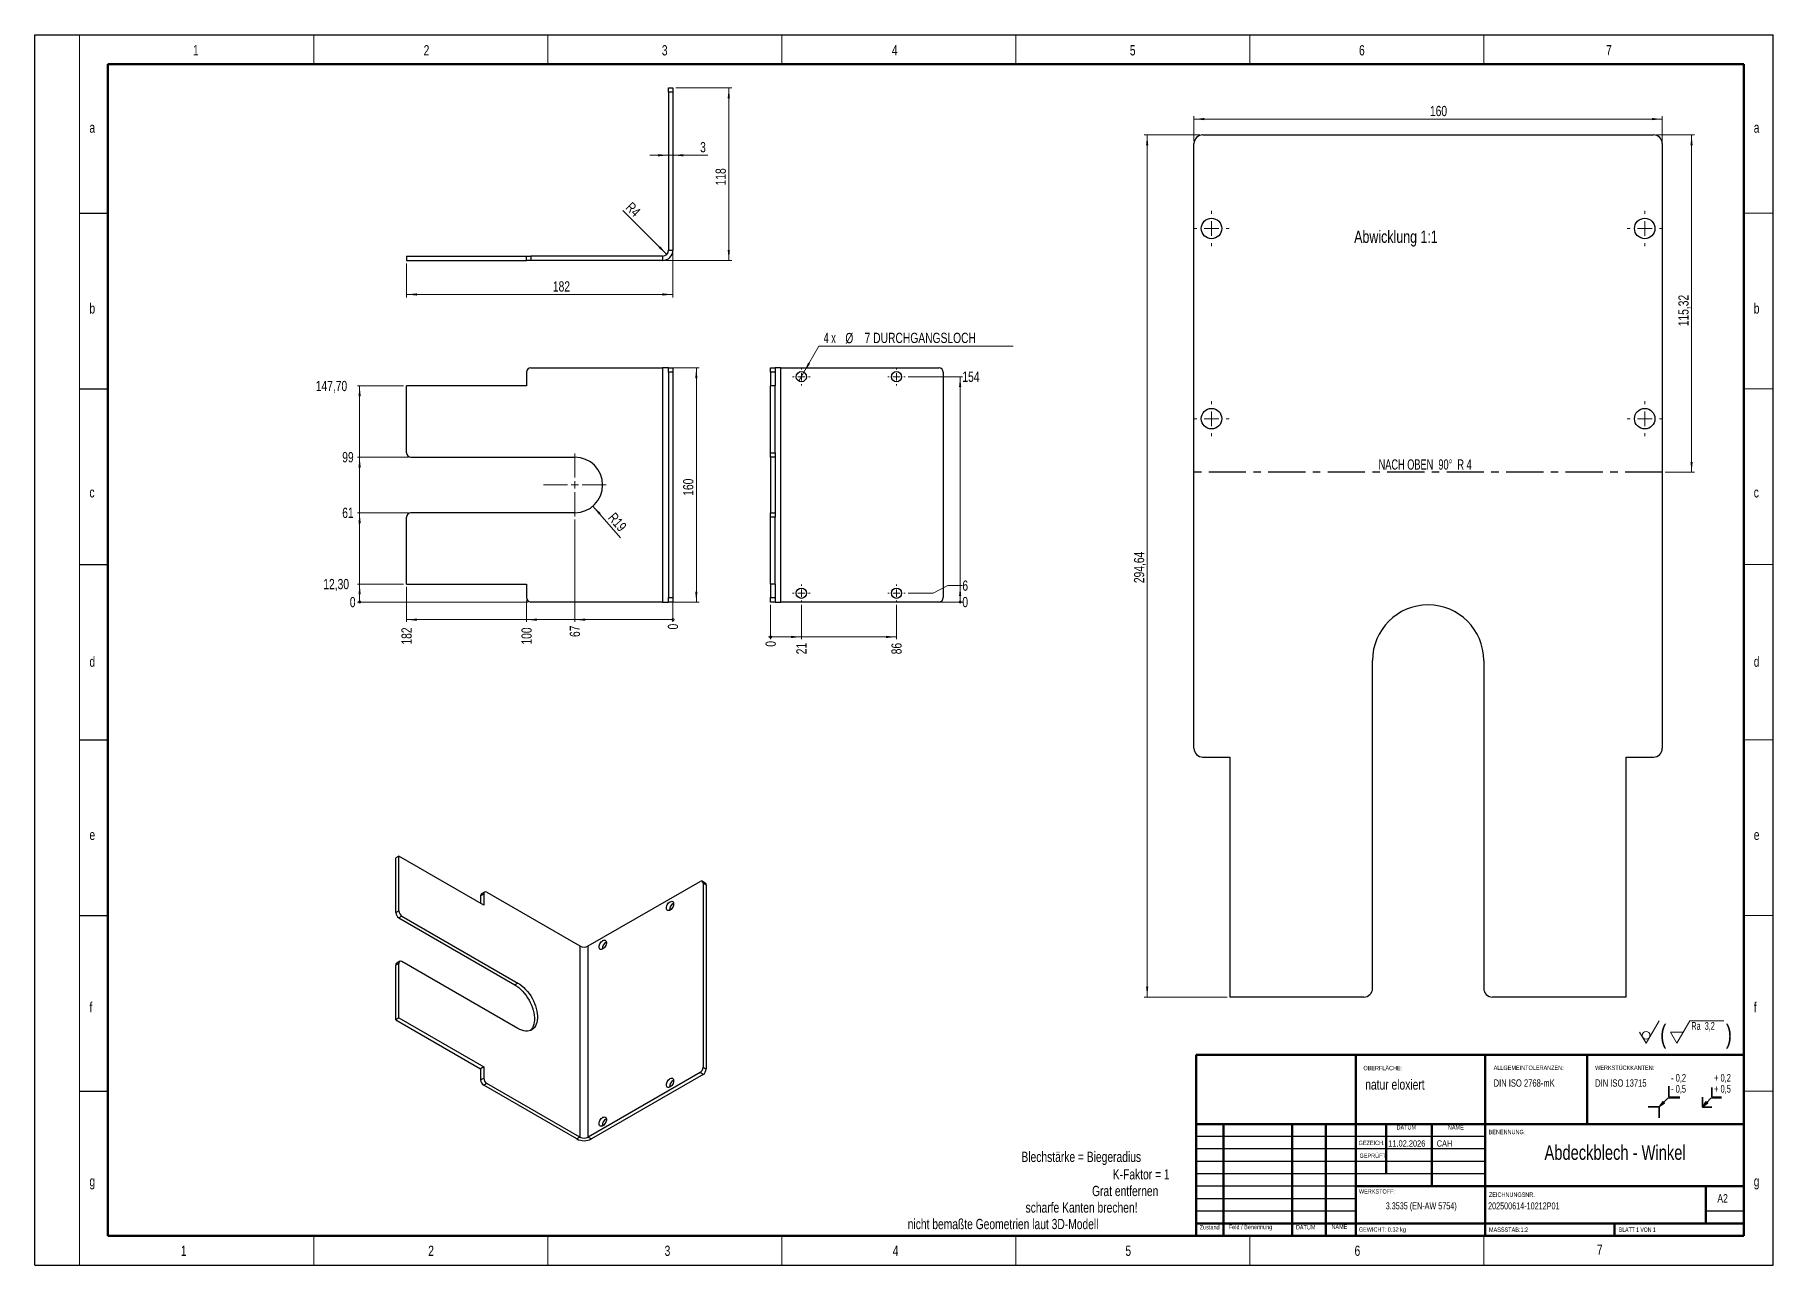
# Model space of a CAD drawing. Header units: millimetres. Extents: x 0 to 594, y 0 to 421.
import ezdxf

# ---------------------------------------------------------------- set-up
doc = ezdxf.new("R2010")
doc.units = ezdxf.units.MM
doc.header["$PDSIZE"] = -1
doc.linetypes.add('CENTERX2', pattern=[20.32, 12.7, -2.54, 2.54, -2.54])
doc.styles.add('SLDTEXTSTYLE0', font='TXT', dxfattribs={"width": 0.605})
doc.styles.add('SLDTEXTSTYLE1', font='TXT', dxfattribs={"width": 0.75})
doc.styles.add('SLDTEXTSTYLE2', font='TXT', dxfattribs={"width": 0.678571})
doc.styles.add('SLDTEXTSTYLE3', font='TXT', dxfattribs={"width": 0.692308})
doc.styles.add('SLDTEXTSTYLE4', font='TXT', dxfattribs={"width": 0.666667})
doc.styles.add('SLDTEXTSTYLE5', font='TXT', dxfattribs={"width": 0.671053})
doc.dimstyles.new('SLDDIMSTYLE0', dxfattribs={"dimtxt": 3.5, "dimasz": 0.254, "dimexe": 0, "dimexo": 0.0625, "dimgap": 0.875, "dimtad": 0, "dimtih": 1, "dimtoh": 1, "dimdec": 0, "dimlfac": 2, "dimrnd": 1e-09, "dimdsep": 46, "dimtxsty": 'SLDTEXTSTYLE1', "dimblk1": 'ORIGIN', "dimblk2": 'ORIGIN', "dimsah": 1, "dimcen": 0.09, "dimadec": 0, "dimazin": 2, "dimtfac": 1, "dimtdec": 3, "dimtofl": 0, "dimtmove": 0, "dimatfit": 3, "dimldrblk": 'ORIGIN', "dimfxl": 1, "dimfrac": 2, "dimtolj": 1, "dimtzin": 12, "dimarcsym": 0})
doc.dimstyles.new('SLDDIMSTYLE1', dxfattribs={"dimtxt": 3.5, "dimasz": 3.556, "dimexe": 0, "dimexo": 0.0625, "dimgap": 0.875, "dimtad": 0, "dimtih": 1, "dimtoh": 1, "dimlfac": 2, "dimrnd": 1e-09, "dimzin": 12, "dimdsep": 46, "dimtxsty": 'SLDTEXTSTYLE1', "dimsah": 1, "dimcen": 0.09, "dimadec": 0, "dimazin": 3, "dimtfac": 1, "dimtdec": 3, "dimtofl": 0, "dimtmove": 0, "dimatfit": 3, "dimfxl": 1, "dimfrac": 2, "dimtolj": 1, "dimtzin": 12, "dimarcsym": 0})
doc.dimstyles.new('SLDDIMSTYLE2', dxfattribs={"dimtxt": 3.5, "dimasz": 3.556, "dimexe": 0, "dimexo": 0.0625, "dimgap": 0.875, "dimtad": 1, "dimlfac": 2, "dimrnd": 1e-09, "dimzin": 12, "dimdsep": 46, "dimtxsty": 'SLDTEXTSTYLE1', "dimsah": 1, "dimcen": 0.09, "dimadec": 0, "dimazin": 3, "dimtfac": 1, "dimtdec": 3, "dimtofl": 0, "dimtmove": 0, "dimatfit": 3, "dimfxl": 1, "dimfrac": 2, "dimtolj": 1, "dimtzin": 12, "dimarcsym": 0})
doc.dimstyles.new('SLDDIMSTYLE3', dxfattribs={"dimtxt": 3.5, "dimasz": 3.556, "dimexe": 0, "dimexo": 0.0625, "dimgap": 0.875, "dimtad": 1, "dimlfac": 2, "dimrnd": 1e-09, "dimzin": 12, "dimdsep": 46, "dimtxsty": 'SLDTEXTSTYLE1', "dimsah": 1, "dimcen": 0, "dimadec": 0, "dimazin": 3, "dimtfac": 1, "dimtdec": 3, "dimtofl": 0, "dimtmove": 0, "dimatfit": 3, "dimfxl": 1, "dimfrac": 2, "dimtolj": 1, "dimtzin": 12, "dimarcsym": 0})
doc.dimstyles.new('SLDDIMSTYLE4', dxfattribs={"dimtxt": 3.5, "dimasz": 3.556, "dimexe": 0, "dimexo": 0.0625, "dimgap": 0.875, "dimtad": 1, "dimlfac": 2, "dimrnd": 1e-09, "dimzin": 12, "dimdsep": 46, "dimtxsty": 'SLDTEXTSTYLE1', "dimsah": 1, "dimcen": 0, "dimadec": 0, "dimazin": 3, "dimtfac": 1, "dimtdec": 3, "dimtofl": 0, "dimtmove": 0, "dimatfit": 3, "dimfxl": 1, "dimfrac": 2, "dimtolj": 1, "dimtzin": 12, "dimarcsym": 0})
doc.dimstyles.new('SLDDIMSTYLE5', dxfattribs={"dimtxt": 3.5, "dimasz": 3.556, "dimexe": 0, "dimexo": 0.0625, "dimgap": 0.875, "dimtad": 1, "dimlfac": 2, "dimrnd": 1e-09, "dimzin": 12, "dimdsep": 46, "dimtxsty": 'SLDTEXTSTYLE1', "dimsah": 1, "dimcen": 0.09, "dimadec": 0, "dimazin": 3, "dimtfac": 1, "dimtdec": 3, "dimtmove": 0, "dimatfit": 0, "dimfxl": 1, "dimfrac": 2, "dimtolj": 1, "dimtzin": 12, "dimarcsym": 0})
doc.dimstyles.new('SLDDIMSTYLE6', dxfattribs={"dimtxt": 3.5, "dimasz": 3.556, "dimexe": 0, "dimexo": 0.0625, "dimgap": 0.875, "dimtad": 0, "dimtih": 1, "dimtoh": 1, "dimdec": 6, "dimlfac": 2, "dimrnd": 1e-09, "dimzin": 12, "dimdsep": 46, "dimtxsty": 'SLDTEXTSTYLE1', "dimblk1": 'NONE', "dimsah": 1, "dimcen": 0, "dimadec": 0, "dimazin": 3, "dimtfac": 1, "dimtdec": 3, "dimtmove": 0, "dimatfit": 3, "dimldrblk": 'NONE', "dimfxl": 1, "dimfrac": 2, "dimtolj": 1, "dimtzin": 12, "dimarcsym": 0})
doc.dimstyles.new('SLDDIMSTYLE7', dxfattribs={"dimtxt": 3.5, "dimasz": 3.556, "dimexe": 0, "dimexo": 0.0625, "dimgap": 0.875, "dimtad": 1, "dimrnd": 1e-09, "dimzin": 12, "dimdsep": 46, "dimtxsty": 'SLDTEXTSTYLE1', "dimsah": 1, "dimcen": 0.09, "dimadec": 0, "dimazin": 3, "dimtfac": 1, "dimtdec": 3, "dimtofl": 0, "dimtmove": 0, "dimatfit": 3, "dimfxl": 1, "dimfrac": 2, "dimtolj": 1, "dimtzin": 12, "dimarcsym": 0})

msp = doc.modelspace()

# ---------------------------------------------------------------- texts
at = {"color": 7, "linetype": 'Continuous', "lineweight": 0}
for s, insert, char_height, attachment_point, style in [('1', (54.0415715, 416.94451184), 3.5, 1, 'SLDTEXTSTYLE1'), ('2', (132.85539515, 416.94451184), 3.5, 1, 'SLDTEXTSTYLE1'), ('3', (214.2522239, 416.94451184), 3.5, 1, 'SLDTEXTSTYLE1'), ('4', (292.83247811, 416.94451184), 3.5, 1, 'SLDTEXTSTYLE1'), ('5', (374.1416541, 416.94451184), 3.5, 1, 'SLDTEXTSTYLE1'), ('6', (452.43937912, 416.94451184), 3.5, 1, 'SLDTEXTSTYLE1'), ('7', (536.82579365, 416.94451184), 3.5, 1, 'SLDTEXTSTYLE1'), ('a', (18.6747776, 390.52557853), 3.5, 1, 'SLDTEXTSTYLE1'), ('a', (587.3021911, 390.52557853), 3.5, 1, 'SLDTEXTSTYLE1'), ('Abwicklung 1:1', (450.78768876, 353.60816559), 4.2333333333, 1, 'SLDTEXTSTYLE1'), ('b', (18.6747776, 328.73963754), 3.5, 1, 'SLDTEXTSTYLE1'), ('b', (587.3021911, 328.73963754), 3.5, 1, 'SLDTEXTSTYLE1'), ('NACH OBEN  90°  R 4', (475.04278158, 275.39348176), 3.5, 2, 'SLDTEXTSTYLE5'), ('c', (18.6747776, 265.88226405), 3.5, 1, 'SLDTEXTSTYLE1'), ('c', (587.3021911, 265.88226405), 3.5, 1, 'SLDTEXTSTYLE1'), ('d', (18.6747776, 208.0249089), 3.5, 1, 'SLDTEXTSTYLE1'), ('d', (587.3021911, 208.0249089), 3.5, 1, 'SLDTEXTSTYLE1'), ('e', (18.6747776, 148.81573132), 3.5, 1, 'SLDTEXTSTYLE1'), ('e', (587.3021911, 148.81573132), 3.5, 1, 'SLDTEXTSTYLE1'), ('f', (18.6747776, 89.89847894), 3.5, 1, 'SLDTEXTSTYLE1'), ('f', (587.3021911, 89.89847894), 3.5, 1, 'SLDTEXTSTYLE1'), ('OBERFLÄCHE:', (453.9381905, 68.12769026), 1.5, 1, 'SLDTEXTSTYLE1'), ('natur eloxiert', (454.56794544, 63.50687036), 3.5, 1, 'SLDTEXTSTYLE1'), ('DATUM', (465.26343171, 47.86956923), 1.5, 1, 'SLDTEXTSTYLE1'), ('NAME', (482.81171976, 47.86956923), 1.5, 1, 'SLDTEXTSTYLE1'), ('GEZEICH.', (452.30308488, 42.56059532), 1.5, 1, 'SLDTEXTSTYLE1'), ('11.02.2026', (462.41326944, 42.66263277), 2.116666667, 1, 'SLDTEXTSTYLE1'), ('CAH', (478.97064771, 42.66263277), 2.116666667, 1, 'SLDTEXTSTYLE1'), ('BENENNUNG:', (496.71822754, 46.27841371), 1.5, 1, 'SLDTEXTSTYLE1'), ('Blechstärke = Biegeradius', (337.10179329, 38.79766444), 3.5, 1, 'SLDTEXTSTYLE1'), ('GEPRÜFT', (452.62657448, 38.17561198), 1.5, 1, 'SLDTEXTSTYLE1'), ('Abdeckblech - Winkel', (539.92674864, 41.01973775), 5, 2, 'SLDTEXTSTYLE1'), ('K-Faktor = 1', (368.31973947, 32.82875922), 3.5, 1, 'SLDTEXTSTYLE1'), ('g', (18.6747776, 30.45751765), 3.5, 1, 'SLDTEXTSTYLE1'), ('Grat entfernen', (361.23296582, 27.13173345), 3.5, 1, 'SLDTEXTSTYLE1'), ('WERKSTOFF:', (452.40790291, 25.98613571), 1.5, 1, 'SLDTEXTSTYLE1'), ('ZEICHNUNGSNR.', (496.83600672, 24.86871725), 1.5, 1, 'SLDTEXTSTYLE1'), ('A2', (574.88302545, 24.30052394), 2.910416667, 1, 'SLDTEXTSTYLE1'), ('g', (587.3021911, 30.45751765), 3.5, 1, 'SLDTEXTSTYLE1'), ('scharfe Kanten brechen!', (338.51213717, 21.48298644), 3.5, 1, 'SLDTEXTSTYLE1'), ('3.3535 (EN-AW 5754)', (473.69491431, 21.48564523), 2.38125, 2, 'SLDTEXTSTYLE1'), ('202500614-10212P01', (496.54205994, 21.46389784), 2.38125, 1, 'SLDTEXTSTYLE1'), ('nicht bemaßte Geometrien laut 3D-Modell', (298.2566677, 15.83528838), 3.5, 1, 'SLDTEXTSTYLE1'), ('Zustand', (398.02209644, 13.7319302), 1.5, 1, 'SLDTEXTSTYLE1'), ('Feld / Benennung', (407.959194, 13.82270126), 1.5, 1, 'SLDTEXTSTYLE1'), ('DATUM', (430.87181409, 13.72709287), 1.5, 1, 'SLDTEXTSTYLE1'), ('NAME', (443.02164296, 13.91385624), 1.5, 1, 'SLDTEXTSTYLE1'), ('GEWICHT: 0.32 kg', (452.37985173, 12.94939133), 1.4986, 1, 'SLDTEXTSTYLE1'), ('MASSSTAB:1:2', (496.83600672, 12.9001667), 1.5, 1, 'SLDTEXTSTYLE1'), ('BLATT 1 VON 1', (541.24033503, 12.9001667), 1.5, 1, 'SLDTEXTSTYLE3'), ('1', (49.92178444, 6.69848198), 3.5, 1, 'SLDTEXTSTYLE1'), ('2', (134.41889962, 6.69848198), 3.5, 1, 'SLDTEXTSTYLE1'), ('3', (215.19047829, 6.69848198), 3.5, 1, 'SLDTEXTSTYLE1'), ('4', (293.13753328, 6.69848198), 3.5, 1, 'SLDTEXTSTYLE1'), ('5', (372.62287494, 6.69848198), 3.5, 1, 'SLDTEXTSTYLE1'), ('6', (450.91640635, 6.69848198), 3.5, 1, 'SLDTEXTSTYLE1'), ('7', (533.71600719, 7.0826401), 3.5, 1, 'SLDTEXTSTYLE1')]:
    msp.add_mtext(s, dxfattribs=dict(at, insert=insert, char_height=char_height, attachment_point=attachment_point, style=style))

# ---------------------------------------------------------------- blocks, each defined once
blk = doc.blocks.new('SW_NOTE_0')
at = {"color": 0, "linetype": 'Continuous', "lineweight": 0, "insert": (0, 4.51), "char_height": 3.5, "attachment_point": 1, "style": 'SLDTEXTSTYLE0'}
blk.add_mtext('+ 0,5', dxfattribs=at)
blk = doc.blocks.new('SW_NOTE_0_1')
at = {"color": 0, "linetype": 'Continuous', "lineweight": 0, "insert": (0, 4.51), "char_height": 3.5, "attachment_point": 1, "style": 'SLDTEXTSTYLE0'}
blk.add_mtext('+ 0,2', dxfattribs=at)
blk = doc.blocks.new('SW_NOTE_0_2')
at = {"color": 0, "linetype": 'Continuous', "lineweight": 0, "insert": (0, 4.51), "char_height": 3.5, "attachment_point": 1, "style": 'SLDTEXTSTYLE0'}
blk.add_mtext('- 0,2', dxfattribs=at)
blk = doc.blocks.new('SW_NOTE_0_3')
at = {"color": 0, "linetype": 'Continuous', "lineweight": 0, "insert": (0, 4.51), "char_height": 3.5, "attachment_point": 1, "style": 'SLDTEXTSTYLE0'}
blk.add_mtext('- 0,5', dxfattribs=at)
blk = doc.blocks.new('Block3')
at = {"linetype": 'Continuous'}
for points in [[(735.45, 277.8), (737.92, 279.57), (737.22, 280.27)], [(755.16, 277.71), (757.62, 279.47), (756.78, 280.26)]]:
    blk.add_hatch(color=7, dxfattribs=at).paths.add_polyline_path(points, flags=0)
at = {"color": 7, "linetype": 'Continuous', "lineweight": 35}
for p, q in [((739.95, 287.3), (739.95, 282.3)), ((759.52, 286.66), (759.52, 282.3)), ((730.45, 277.8), (735.45, 277.8)), ((735.45, 277.8), (735.45, 272.8)), ((739.95, 282.3), (744.95, 282.3)), ((755.16, 277.71), (755.16, 282.3)), ((759.52, 277.71), (755.16, 277.71)), ((759.52, 282.3), (763.89, 282.3))]:
    blk.add_line(p, q, dxfattribs=at)
at = {"color": 7, "linetype": 'Continuous', "lineweight": 18}
for p, q in [((735.45, 277.8), (739.45, 281.8)), ((735.45, 277.8), (737.22, 280.27)), ((735.45, 277.8), (737.92, 279.57)), ((737.22, 280.27), (737.92, 279.57)), ((739.45, 281.8), (744.95, 281.8)), ((755.16, 277.71), (759.02, 281.8)), ((755.16, 277.71), (756.78, 280.26)), ((755.16, 277.71), (757.62, 279.47)), ((756.78, 280.26), (757.62, 279.47)), ((759.02, 281.8), (763.89, 281.8))]:
    blk.add_line(p, q, dxfattribs=at)
at = {"color": 7, "linetype": 'Continuous', "lineweight": 0}
for p in [(737.57, 279.92), (757.2, 279.87)]:
    blk.add_point(p, dxfattribs=at)
for name, p in [('SW_NOTE_0_2', (740.95, 288.28)), ('SW_NOTE_0_3', (740.95, 283.28)), ('SW_NOTE_0_1', (760.52, 288.3)), ('SW_NOTE_0', (760.52, 283.3))]:
    blk.add_blockref(name, p, dxfattribs=at)
blk = doc.blocks.new('SW_NOTE_0_4')
at = {"color": 0, "linetype": 'Continuous', "lineweight": 0}
for p, q in [((-4.81, 1.87), (-0.35, 9.43)), ((5.71, 1.87), (10.17, 9.43)), ((10.17, 9.43), (21.8, 9.43)), ((-4.81, 1.87), (-7.04, 5.65)), ((5.71, 1.87), (3.48, 5.65)), ((7.94, 5.65), (3.48, 5.65))]:
    blk.add_line(p, q, dxfattribs=at)
blk.add_circle((-4.81, 4.52), 1.32, dxfattribs=at)
at = {"color": 0, "linetype": 'Continuous', "lineweight": 0, "attachment_point": 1}
for s, insert, char_height, style in [('(', (0, 8.19), 6.35, 'SLDTEXTSTYLE1'), ('Ra  3,2', (10.66, 9.06), 2.646, 'SLDTEXTSTYLE2'), (')', (22.41, 8.19), 6.35, 'SLDTEXTSTYLE1')]:
    blk.add_mtext(s, dxfattribs=dict(at, insert=insert, char_height=char_height, style=style))
blk = doc.blocks.new('SW_NOTE_0_5')
at = {"color": 0, "linetype": 'Continuous', "lineweight": 0, "attachment_point": 1, "style": 'SLDTEXTSTYLE1'}
for s, insert, char_height in [('ALLGEMEINTOLERANZEN:', (0, 1.93), 1.5), ('DIN ISO 2768-mK', (0, -2.78), 2.5)]:
    blk.add_mtext(s, dxfattribs=dict(at, insert=insert, char_height=char_height))
blk = doc.blocks.new('SW_NOTE_0_6')
at = {"color": 0, "linetype": 'Continuous', "lineweight": 0, "attachment_point": 1, "style": 'SLDTEXTSTYLE1'}
for s, insert, char_height in [('WERKSTÜCKKANTEN:', (0, 1.93), 1.5), ('DIN ISO 13715', (0, -2.78), 2.5)]:
    blk.add_mtext(s, dxfattribs=dict(at, insert=insert, char_height=char_height))
blk = doc.blocks.new('_Origin')
at = {"color": 0, "linetype": 'ByBlock', "lineweight": -2}
blk.add_line((0, 0), (-1, 0), dxfattribs=at)
blk.add_circle((0, 0), 0.5, dxfattribs=at)
blk = doc.blocks.new('_D')
at = {"color": 7, "linetype": 'Continuous', "lineweight": 0}
blk.add_line((218.02, 227.15), (218.02, 219.86), dxfattribs=at)
at = {"color": 7, "linetype": 'Continuous', "lineweight": 18, "xscale": 0.762, "yscale": 0.762}
blk.add_blockref('_Origin', (218.02, 220.62), dxfattribs=at)
at = {"color": 7, "linetype": 'Continuous', "lineweight": 18, "insert": (216.28, 217.27), "char_height": 3.5, "attachment_point": 1, "rotation": 90, "style": 'SLDTEXTSTYLE1'}
blk.add_mtext('0', dxfattribs=at)
blk = doc.blocks.new('_D_1')
at = {"color": 7, "linetype": 'Continuous', "lineweight": 0}
for p, q in [((184.52, 254.9), (184.52, 219.86)), ((218.02, 220.62), (184.52, 220.62))]:
    blk.add_line(p, q, dxfattribs=at)
at = {"color": 7, "linetype": 'Continuous', "lineweight": 18}
blk.add_solid([(184.52, 220.62), (188.07, 220.24), (188.07, 221)], dxfattribs=at)
at = {"color": 7, "linetype": 'Continuous', "lineweight": 18, "insert": (182.78, 214.68), "char_height": 3.5, "attachment_point": 1, "rotation": 90, "style": 'SLDTEXTSTYLE1'}
blk.add_mtext('67', dxfattribs=at)
blk = doc.blocks.new('_D_2')
at = {"color": 7, "linetype": 'Continuous', "lineweight": 0}
for p, q in [((168.02, 227.15), (168.02, 219.86)), ((184.52, 220.62), (168.02, 220.62))]:
    blk.add_line(p, q, dxfattribs=at)
at = {"color": 7, "linetype": 'Continuous', "lineweight": 18}
blk.add_solid([(168.02, 220.62), (171.57, 220.24), (171.57, 221)], dxfattribs=at)
at = {"color": 7, "linetype": 'Continuous', "lineweight": 18, "insert": (166.28, 212.1), "char_height": 3.5, "attachment_point": 1, "rotation": 90, "style": 'SLDTEXTSTYLE1'}
blk.add_mtext('100', dxfattribs=at)
blk = doc.blocks.new('_D_3')
at = {"color": 7, "linetype": 'Continuous', "lineweight": 0}
for p, q in [((127.02, 231.8), (127.02, 219.86)), ((168.02, 220.62), (127.02, 220.62))]:
    blk.add_line(p, q, dxfattribs=at)
at = {"color": 7, "linetype": 'Continuous', "lineweight": 18}
blk.add_solid([(127.02, 220.62), (130.57, 220.24), (130.57, 221)], dxfattribs=at)
at = {"color": 7, "linetype": 'Continuous', "lineweight": 18, "insert": (125.28, 212.1), "char_height": 3.5, "attachment_point": 1, "rotation": 90, "style": 'SLDTEXTSTYLE1'}
blk.add_mtext('182', dxfattribs=at)
blk = doc.blocks.new('_D_4')
at = {"color": 7, "linetype": 'Continuous', "lineweight": 0}
blk.add_line((168.52, 226.65), (110.22, 226.65), dxfattribs=at)
at = {"color": 7, "linetype": 'Continuous', "lineweight": 18, "xscale": 0.762, "yscale": 0.762}
blk.add_blockref('_Origin', (110.99, 226.65), dxfattribs=at)
at = {"color": 7, "linetype": 'Continuous', "lineweight": 18, "insert": (107.64, 228.38), "char_height": 3.5, "attachment_point": 1, "style": 'SLDTEXTSTYLE1'}
blk.add_mtext('0', dxfattribs=at)
blk = doc.blocks.new('_D_5')
at = {"color": 7, "linetype": 'Continuous', "lineweight": 0}
for p, q in [((126.02, 232.8), (110.22, 232.8)), ((110.99, 226.65), (110.99, 232.8))]:
    blk.add_line(p, q, dxfattribs=at)
at = {"color": 7, "linetype": 'Continuous', "lineweight": 18}
blk.add_solid([(110.99, 232.8), (110.6, 229.24), (111.37, 229.24)], dxfattribs=at)
at = {"color": 7, "linetype": 'Continuous', "lineweight": 18, "insert": (98.59, 234.53), "char_height": 3.5, "attachment_point": 1, "style": 'SLDTEXTSTYLE1'}
blk.add_mtext('12,30', dxfattribs=at)
blk = doc.blocks.new('_D_6')
at = {"color": 7, "linetype": 'Continuous', "lineweight": 0}
for p, q in [((127.52, 257.15), (110.22, 257.15)), ((110.99, 232.8), (110.99, 257.15))]:
    blk.add_line(p, q, dxfattribs=at)
at = {"color": 7, "linetype": 'Continuous', "lineweight": 18}
blk.add_solid([(110.99, 257.15), (110.6, 253.59), (111.37, 253.59)], dxfattribs=at)
at = {"color": 7, "linetype": 'Continuous', "lineweight": 18, "insert": (105.05, 258.88), "char_height": 3.5, "attachment_point": 1, "style": 'SLDTEXTSTYLE1'}
blk.add_mtext('61', dxfattribs=at)
blk = doc.blocks.new('_D_7')
at = {"color": 7, "linetype": 'Continuous', "lineweight": 0}
for p, q in [((127.52, 276.15), (110.22, 276.15)), ((110.99, 257.15), (110.99, 276.15))]:
    blk.add_line(p, q, dxfattribs=at)
at = {"color": 7, "linetype": 'Continuous', "lineweight": 18}
blk.add_solid([(110.99, 276.15), (110.6, 272.59), (111.37, 272.59)], dxfattribs=at)
at = {"color": 7, "linetype": 'Continuous', "lineweight": 18, "insert": (105.05, 277.88), "char_height": 3.5, "attachment_point": 1, "style": 'SLDTEXTSTYLE1'}
blk.add_mtext('99', dxfattribs=at)
blk = doc.blocks.new('_D_8')
at = {"color": 7, "linetype": 'Continuous', "lineweight": 0}
for p, q in [((126.02, 300.5), (110.22, 300.5)), ((110.99, 276.15), (110.99, 300.5))]:
    blk.add_line(p, q, dxfattribs=at)
at = {"color": 7, "linetype": 'Continuous', "lineweight": 18}
blk.add_solid([(110.99, 300.5), (110.6, 296.94), (111.37, 296.94)], dxfattribs=at)
at = {"color": 7, "linetype": 'Continuous', "lineweight": 18, "insert": (96, 302.23), "char_height": 3.5, "attachment_point": 1, "style": 'SLDTEXTSTYLE1'}
blk.add_mtext('147,70', dxfattribs=at)
blk = doc.blocks.new('_D_9')
at = {"color": 7, "linetype": 'Continuous', "lineweight": 0}
for p, q in [((217.52, 306.65), (227.03, 306.65)), ((226.03, 306.65), (226.03, 226.65)), ((217.52, 226.65), (227.03, 226.65))]:
    blk.add_line(p, q, dxfattribs=at)
at = {"color": 7, "linetype": 'Continuous', "lineweight": 18}
for points in [[(226.03, 306.65), (225.64, 303.09), (226.41, 303.09)], [(226.03, 226.65), (226.41, 230.21), (225.64, 230.21)]]:
    blk.add_solid(points, dxfattribs=at)
at = {"color": 7, "linetype": 'Continuous', "lineweight": 18, "insert": (221.51, 262.96), "char_height": 3.5, "attachment_point": 1, "rotation": 90, "style": 'SLDTEXTSTYLE1'}
blk.add_mtext('160', dxfattribs=at)
blk = doc.blocks.new('_D_10')
at = {"color": 7, "linetype": 'Continuous', "lineweight": 0}
blk.add_line((190.72, 259.46), (200.12, 248.57), dxfattribs=at)
at = {"color": 7, "linetype": 'Continuous', "lineweight": 18}
blk.add_solid([(190.72, 259.46), (192.76, 256.52), (193.33, 257.01)], dxfattribs=at)
at = {"color": 7, "linetype": 'Continuous', "lineweight": 18, "insert": (198.29, 257.56), "char_height": 3.5, "attachment_point": 1, "rotation": 310.79367, "style": 'SLDTEXTSTYLE1'}
blk.add_mtext('R19', dxfattribs=at)
blk = doc.blocks.new('SW_CENTERMARKSYMBOL_0')
at = {"color": 0, "linetype": 'Continuous', "lineweight": 18}
for p, q in [((0, 2.5), (0, 10.75)), ((-2.5, 0), (-10.75, 0)), ((0, 0), (-1.25, 0)), ((0, 0), (0, 1.25)), ((0, 0), (0, -1.25)), ((0, 0), (1.25, 0)), ((2.5, 0), (10.75, 0)), ((0, -2.5), (0, -10.75))]:
    blk.add_line(p, q, dxfattribs=at)
blk = doc.blocks.new('_D_11')
at = {"color": 7, "linetype": 'Continuous', "lineweight": 0}
blk.add_line((215.93, 345.46), (200.91, 360.42), dxfattribs=at)
at = {"color": 7, "linetype": 'Continuous', "lineweight": 18}
blk.add_solid([(215.93, 345.46), (213.68, 348.24), (213.14, 347.7)], dxfattribs=at)
at = {"color": 7, "linetype": 'Continuous', "lineweight": 18, "insert": (204.1, 363.61), "char_height": 3.5, "attachment_point": 1, "rotation": 315, "style": 'SLDTEXTSTYLE1'}
blk.add_mtext('R4', dxfattribs=at)
blk = doc.blocks.new('_D_12')
at = {"color": 7, "linetype": 'Continuous', "lineweight": 0}
for p, q in [((216.52, 379.32), (210.17, 379.32)), ((216.52, 379.32), (218.02, 379.32)), ((218.02, 379.32), (229.91, 379.32))]:
    blk.add_line(p, q, dxfattribs=at)
at = {"color": 7, "linetype": 'Continuous', "lineweight": 18}
for points in [[(216.52, 379.32), (212.96, 379.71), (212.96, 378.94)], [(218.02, 379.32), (221.57, 378.94), (221.57, 379.71)]]:
    blk.add_solid(points, dxfattribs=at)
at = {"color": 7, "linetype": 'Continuous', "lineweight": 18, "insert": (227.33, 383.84), "char_height": 3.5, "attachment_point": 1, "style": 'SLDTEXTSTYLE1'}
blk.add_mtext('3', dxfattribs=at)
blk = doc.blocks.new('_D_13')
at = {"color": 7, "linetype": 'Continuous', "lineweight": 0}
for p, q in [((219.02, 402.37), (238.12, 402.37)), ((237.12, 402.37), (237.12, 343.37)), ((215.52, 343.37), (238.12, 343.37))]:
    blk.add_line(p, q, dxfattribs=at)
at = {"color": 7, "linetype": 'Continuous', "lineweight": 18}
for points in [[(237.12, 402.37), (236.74, 398.81), (237.5, 398.81)], [(237.12, 343.37), (237.5, 346.93), (236.74, 346.93)]]:
    blk.add_solid(points, dxfattribs=at)
at = {"color": 7, "linetype": 'Continuous', "lineweight": 18, "insert": (232.6, 369.02), "char_height": 3.5, "attachment_point": 1, "rotation": 90, "style": 'SLDTEXTSTYLE1'}
blk.add_mtext('118', dxfattribs=at)
blk = doc.blocks.new('_D_14')
at = {"color": 7, "linetype": 'Continuous', "lineweight": 0}
for p, q in [((218.02, 345.87), (218.02, 330.75)), ((127.02, 342.37), (127.02, 330.75)), ((127.02, 331.75), (218.02, 331.75))]:
    blk.add_line(p, q, dxfattribs=at)
at = {"color": 7, "linetype": 'Continuous', "lineweight": 18}
for points in [[(127.02, 331.75), (130.57, 331.37), (130.57, 332.13)], [(218.02, 331.75), (214.46, 332.13), (214.46, 331.37)]]:
    blk.add_solid(points, dxfattribs=at)
at = {"color": 7, "linetype": 'Continuous', "lineweight": 18, "insert": (177.02, 336.26), "char_height": 3.5, "attachment_point": 1, "style": 'SLDTEXTSTYLE1'}
blk.add_mtext('182', dxfattribs=at)
blk = doc.blocks.new('_D_15')
at = {"color": 7, "linetype": 'Continuous', "lineweight": 0}
blk.add_line((251.41, 225.65), (251.41, 213.95), dxfattribs=at)
at = {"color": 7, "linetype": 'Continuous', "lineweight": 18, "xscale": 0.762, "yscale": 0.762}
blk.add_blockref('_Origin', (251.41, 214.72), dxfattribs=at)
at = {"color": 7, "linetype": 'Continuous', "lineweight": 18, "insert": (249.68, 211.37), "char_height": 3.5, "attachment_point": 1, "rotation": 90, "style": 'SLDTEXTSTYLE1'}
blk.add_mtext('0', dxfattribs=at)
blk = doc.blocks.new('_D_16')
at = {"color": 7, "linetype": 'Continuous', "lineweight": 0}
for p, q in [((261.91, 225.65), (261.91, 213.95)), ((251.41, 214.72), (261.91, 214.72))]:
    blk.add_line(p, q, dxfattribs=at)
at = {"color": 7, "linetype": 'Continuous', "lineweight": 18}
blk.add_solid([(261.91, 214.72), (258.35, 215.1), (258.35, 214.33)], dxfattribs=at)
at = {"color": 7, "linetype": 'Continuous', "lineweight": 18, "insert": (260.18, 208.78), "char_height": 3.5, "attachment_point": 1, "rotation": 90, "style": 'SLDTEXTSTYLE1'}
blk.add_mtext('21', dxfattribs=at)
blk = doc.blocks.new('_D_17')
at = {"color": 7, "linetype": 'Continuous', "lineweight": 0}
for p, q in [((294.41, 225.65), (294.41, 213.95)), ((261.91, 214.72), (294.41, 214.72))]:
    blk.add_line(p, q, dxfattribs=at)
at = {"color": 7, "linetype": 'Continuous', "lineweight": 18}
blk.add_solid([(294.41, 214.72), (290.85, 215.1), (290.85, 214.33)], dxfattribs=at)
at = {"color": 7, "linetype": 'Continuous', "lineweight": 18, "insert": (292.68, 208.78), "char_height": 3.5, "attachment_point": 1, "rotation": 90, "style": 'SLDTEXTSTYLE1'}
blk.add_mtext('86', dxfattribs=at)
blk = doc.blocks.new('_D_18')
at = {"color": 7, "linetype": 'Continuous', "lineweight": 0}
for q in [(308.91, 226.65), (316.92, 226.65)]:
    blk.add_line((311.92, 226.65), q, dxfattribs=at)
at = {"color": 7, "linetype": 'Continuous', "lineweight": 18, "xscale": 0.762, "yscale": 0.762}
blk.add_blockref('_Origin', (316.16, 226.65), dxfattribs=at)
at = {"color": 7, "linetype": 'Continuous', "lineweight": 18, "insert": (316.92, 228.38), "char_height": 3.5, "attachment_point": 1, "style": 'SLDTEXTSTYLE1'}
blk.add_mtext('0', dxfattribs=at)
blk = doc.blocks.new('_D_19')
at = {"color": 7, "linetype": 'Continuous', "lineweight": 0}
for p, q in [((311.92, 232.26), (306.92, 229.65)), ((311.92, 232.26), (316.92, 232.26)), ((316.16, 226.65), (316.16, 232.26)), ((306.92, 229.65), (298.41, 229.65))]:
    blk.add_line(p, q, dxfattribs=at)
at = {"color": 7, "linetype": 'Continuous', "lineweight": 18}
blk.add_solid([(316.16, 232.26), (315.78, 228.71), (316.54, 228.71)], dxfattribs=at)
at = {"color": 7, "linetype": 'Continuous', "lineweight": 18, "insert": (316.92, 234), "char_height": 3.5, "attachment_point": 1, "style": 'SLDTEXTSTYLE1'}
blk.add_mtext('6', dxfattribs=at)
blk = doc.blocks.new('_D_20')
at = {"color": 7, "linetype": 'Continuous', "lineweight": 0}
for p, q in [((298.41, 303.65), (316.92, 303.65)), ((316.16, 232.26), (316.16, 303.65))]:
    blk.add_line(p, q, dxfattribs=at)
at = {"color": 7, "linetype": 'Continuous', "lineweight": 18}
blk.add_solid([(316.16, 303.65), (315.78, 300.09), (316.54, 300.09)], dxfattribs=at)
at = {"color": 7, "linetype": 'Continuous', "lineweight": 18, "insert": (316.92, 305.38), "char_height": 3.5, "attachment_point": 1, "style": 'SLDTEXTSTYLE1'}
blk.add_mtext('154', dxfattribs=at)
blk = doc.blocks.new('_D_21')
at = {"color": 7, "linetype": 'Continuous', "lineweight": 0}
for p, q in [((262.78, 305.17), (267.94, 314.09)), ((267.94, 314.09), (334.28, 314.09)), ((261.03, 302.13), (262.78, 305.17))]:
    blk.add_line(p, q, dxfattribs=at)
at = {"color": 7, "linetype": 'Continuous', "lineweight": 18}
blk.add_solid([(262.78, 305.17), (264.89, 308.05), (264.23, 308.44)], dxfattribs=at)
at = {"color": 7, "linetype": 'Continuous', "lineweight": 18, "char_height": 3.5, "attachment_point": 1}
for s, insert, style in [('4 x', (269.52, 318.66), 'SLDTEXTSTYLE4'), ('%%c', (276.94, 318.6), 'SLDTEXTSTYLE1'), ('7 DURCHGANGSLOCH', (283.53, 318.66), 'SLDTEXTSTYLE1')]:
    blk.add_mtext(s, dxfattribs=dict(at, insert=insert, style=style))
blk = doc.blocks.new('_None')
blk = doc.blocks.new('SW_CENTERMARKSYMBOL_1')
at = {"color": 0, "linetype": 'Continuous', "lineweight": 18}
for p, q in [((-2.5, 0), (-3, 0)), ((0, 0), (-1.25, 0)), ((0, 2.5), (0, 3)), ((0, 0), (0, 1.25)), ((0, 0), (0, -1.25)), ((0, 0), (1.25, 0)), ((2.5, 0), (3, 0)), ((0, -2.5), (0, -3))]:
    blk.add_line(p, q, dxfattribs=at)
blk = doc.blocks.new('SW_CENTERMARKSYMBOL_2')
at = {"color": 0, "linetype": 'Continuous', "lineweight": 18}
for p, q in [((-2.5, 0), (-3, 0)), ((0, 0), (-1.25, 0)), ((0, 2.5), (0, 3)), ((0, 0), (0, 1.25)), ((0, 0), (0, -1.25)), ((0, 0), (1.25, 0)), ((2.5, 0), (3, 0)), ((0, -2.5), (0, -3))]:
    blk.add_line(p, q, dxfattribs=at)
blk = doc.blocks.new('SW_CENTERMARKSYMBOL_3')
at = {"color": 0, "linetype": 'Continuous', "lineweight": 18}
for p, q in [((-2.5, 0), (-3, 0)), ((0, 0), (-1.25, 0)), ((0, 2.5), (0, 3)), ((0, 0), (0, 1.25)), ((0, 0), (0, -1.25)), ((0, 0), (1.25, 0)), ((2.5, 0), (3, 0)), ((0, -2.5), (0, -3))]:
    blk.add_line(p, q, dxfattribs=at)
blk = doc.blocks.new('SW_CENTERMARKSYMBOL_4')
at = {"color": 0, "linetype": 'Continuous', "lineweight": 18}
for p, q in [((-2.5, 0), (-3, 0)), ((0, 0), (-1.25, 0)), ((0, 2.5), (0, 3)), ((0, 0), (0, 1.25)), ((0, 0), (0, -1.25)), ((0, 0), (1.25, 0)), ((2.5, 0), (3, 0)), ((0, -2.5), (0, -3))]:
    blk.add_line(p, q, dxfattribs=at)
blk = doc.blocks.new('_D_22')
at = {"color": 7, "linetype": 'Continuous', "lineweight": 0}
for p, q in [((398.06, 386.3), (379.06, 386.3)), ((380.06, 386.3), (380.06, 91.66)), ((407.36, 91.66), (379.06, 91.66))]:
    blk.add_line(p, q, dxfattribs=at)
at = {"color": 7, "linetype": 'Continuous', "lineweight": 18}
for points in [[(380.06, 386.3), (379.68, 382.74), (380.44, 382.74)], [(380.06, 91.66), (380.44, 95.21), (379.68, 95.21)]]:
    blk.add_solid(points, dxfattribs=at)
at = {"color": 7, "linetype": 'Continuous', "lineweight": 18, "insert": (375.55, 233.1), "char_height": 3.5, "attachment_point": 1, "rotation": 90, "style": 'SLDTEXTSTYLE1'}
blk.add_mtext('294,64', dxfattribs=at)
blk = doc.blocks.new('_D_23')
at = {"color": 7, "linetype": 'Continuous', "lineweight": 0}
for p, q in [((396.06, 384.3), (396.06, 392.68)), ((556.06, 384.3), (556.06, 392.68)), ((396.06, 391.68), (556.06, 391.68))]:
    blk.add_line(p, q, dxfattribs=at)
at = {"color": 7, "linetype": 'Continuous', "lineweight": 18}
for points in [[(396.06, 391.68), (399.62, 391.3), (399.62, 392.06)], [(556.06, 391.68), (552.5, 392.06), (552.5, 391.3)]]:
    blk.add_solid(points, dxfattribs=at)
at = {"color": 7, "linetype": 'Continuous', "lineweight": 18, "insert": (476.68, 396.19), "char_height": 3.5, "attachment_point": 1, "style": 'SLDTEXTSTYLE1'}
blk.add_mtext('160', dxfattribs=at)
blk = doc.blocks.new('_D_24')
at = {"color": 7, "linetype": 'Continuous', "lineweight": 0}
for p, q in [((554.06, 386.3), (567.06, 386.3)), ((566.06, 386.3), (566.06, 270.98)), ((557.06, 270.98), (567.06, 270.98))]:
    blk.add_line(p, q, dxfattribs=at)
at = {"color": 7, "linetype": 'Continuous', "lineweight": 18}
for points in [[(566.06, 386.3), (565.68, 382.74), (566.44, 382.74)], [(566.06, 270.98), (566.44, 274.53), (565.68, 274.53)]]:
    blk.add_solid(points, dxfattribs=at)
at = {"color": 7, "linetype": 'Continuous', "lineweight": 18, "insert": (561.55, 320.88), "char_height": 3.5, "attachment_point": 1, "rotation": 90, "style": 'SLDTEXTSTYLE1'}
blk.add_mtext('115,32', dxfattribs=at)
blk = doc.blocks.new('SW_CENTERMARKSYMBOL_5')
at = {"color": 0, "linetype": 'Continuous', "lineweight": 18}
for p, q in [((0, 5), (0, 6)), ((-5, 0), (-6, 0)), ((0, 0), (-2.5, 0)), ((0, 0), (0, 2.5)), ((0, 0), (0, -2.5)), ((0, 0), (2.5, 0)), ((5, 0), (6, 0)), ((0, -5), (0, -6))]:
    blk.add_line(p, q, dxfattribs=at)
blk = doc.blocks.new('SW_CENTERMARKSYMBOL_6')
at = {"color": 0, "linetype": 'Continuous', "lineweight": 18}
for p, q in [((0, 5), (0, 6)), ((-5, 0), (-6, 0)), ((0, 0), (-2.5, 0)), ((0, 0), (0, 2.5)), ((0, 0), (0, -2.5)), ((0, 0), (2.5, 0)), ((5, 0), (6, 0)), ((0, -5), (0, -6))]:
    blk.add_line(p, q, dxfattribs=at)
blk = doc.blocks.new('SW_CENTERMARKSYMBOL_7')
at = {"color": 0, "linetype": 'Continuous', "lineweight": 18}
for p, q in [((0, 5), (0, 6)), ((-5, 0), (-6, 0)), ((0, 0), (-2.5, 0)), ((0, 0), (0, 2.5)), ((0, 0), (0, -2.5)), ((0, 0), (2.5, 0)), ((5, 0), (6, 0)), ((0, -5), (0, -6))]:
    blk.add_line(p, q, dxfattribs=at)
blk = doc.blocks.new('SW_CENTERMARKSYMBOL_8')
at = {"color": 0, "linetype": 'Continuous', "lineweight": 18}
for p, q in [((0, 5), (0, 6)), ((-5, 0), (-6, 0)), ((0, 0), (-2.5, 0)), ((0, 0), (0, 2.5)), ((0, 0), (0, -2.5)), ((0, 0), (2.5, 0)), ((5, 0), (6, 0)), ((0, -5), (0, -6))]:
    blk.add_line(p, q, dxfattribs=at)

# ---------------------------------------------------------------- dimensions: what is measured, and where the dimension line sits
at = {"color": 7, "linetype": 'Continuous', "lineweight": 18}
for base, p1, p2, dimstyle, picture, middle in [((218.01600454, 379.32423467), (216.51600454, 402.36970545), (218.01600454, 402.36970545), 'SLDDIMSTYLE5', '_D_12', (228.62151368, 379.32423467)), ((556.05997044, 391.68158528), (396.05997044, 383.29822467), (556.05997044, 383.29822467), 'SLDDIMSTYLE7', '_D_23', (480.55732961, 391.68158528)), ((218.01600454, 331.74749574), (127.01600454, 343.36970545), (218.01600454, 346.86970545), 'SLDDIMSTYLE2', '_D_14', (180.90203457, 331.74749574))]:
    dim = msp.add_linear_dim(base=base, p1=p1, p2=p2, dimstyle=dimstyle, dxfattribs=at)
    dim.commit()
    dim.dimension.update_dxf_attribs({"geometry": picture, "text_midpoint": middle, "dimtype": 160})
for base, p1, p2, dimstyle, picture, middle in [((237.11650792, 343.36970545), (218.01600454, 402.36970545), (214.51600454, 343.36970545), 'SLDDIMSTYLE2', '_D_13', (237.11650792, 372.8985339)), ((380.05997044, 91.65884487), (399.05997044, 386.29822467), (408.35997044, 91.65884487), 'SLDDIMSTYLE7', '_D_22', (380.05997044, 240.20754417)), ((566.05997044, 270.97853477), (553.05997044, 386.29822467), (556.05997044, 270.97853477), 'SLDDIMSTYLE7', '_D_24', (566.05997044, 327.99467172)), ((226.02508, 226.64994325), (216.51600454, 306.64994325), (216.51600454, 226.64994325), 'SLDDIMSTYLE2', '_D_9', (226.02508, 266.84269183))]:
    dim = msp.add_linear_dim(base=base, p1=p1, p2=p2, angle=90, dimstyle=dimstyle, dxfattribs=at)
    dim.commit()
    dim.dimension.update_dxf_attribs({"geometry": picture, "text_midpoint": middle, "dimtype": 160})
for center, mpoint, dimstyle, picture, middle in [((214.51600454, 346.86970545), (215.9302181, 345.45549189), 'SLDDIMSTYLE4', '_D_11', (202.69552445, 358.69020554)), ((184.51600454, 266.64994325), (190.72270547, 259.45780423), 'SLDDIMSTYLE3', '_D_10', (197.63088028, 251.4528399))]:
    dim = msp.add_radius_dim(center=center, mpoint=mpoint, dimstyle=dimstyle, dxfattribs=at)
    dim.commit()
    dim.dimension.update_dxf_attribs({"geometry": picture, "text_midpoint": middle, "dimtype": 164})
dim = msp.add_diameter_dim_2p(p1=(261.03362643, 302.13439879), p2=(262.78362643, 305.1654877), text='4 x <> DURCHGANGSLOCH\\P', dimstyle='SLDDIMSTYLE6', dxfattribs=at)
dim.commit()
dim.dimension.update_dxf_attribs({"geometry": '_D_21', "text_midpoint": (301.90326791, 316.89499118), "dimtype": 163})
for feature_location, offset, dtype, origin, dimstyle, picture, middle in [((297.40862643, 303.64994325), (19.51222153, 0), 0, (308.90862643, 226.64994325), 'SLDDIMSTYLE1', '_D_20', (320.80001464, 303.64994325)), ((127.01600454, 300.49994325), (-16.79257489, 0), 0, (169.51600454, 226.64994325), 'SLDDIMSTYLE1', '_D_8', (103.11162369, 300.49994325)), ((128.51600454, 276.14994325), (-18.29257489, 0), 0, (169.51600454, 226.64994325), 'SLDDIMSTYLE1', '_D_7', (107.63731846, 276.14994325)), ((128.51600454, 257.14994325), (-18.29257489, 0), 0, (169.51600454, 226.64994325), 'SLDDIMSTYLE1', '_D_6', (107.63731846, 257.14994325)), ((184.51600454, 255.89994325), (0, -36.04373136), 1, (218.01600454, 228.14994325), 'SLDDIMSTYLE1', '_D_1', (184.51600454, 217.27010069)), ((127.01600454, 232.79994325), (-16.79257489, 0), 0, (169.51600454, 226.64994325), 'SLDDIMSTYLE1', '_D_5', (104.40467941, 232.79994325)), ((127.01600454, 232.79994325), (0, -12.94373136), 1, (218.01600454, 228.14994325), 'SLDDIMSTYLE1', '_D_3', (127.01600454, 215.97704521)), ((297.40862643, 229.64994325), (19.51222153, 2.61181249), 0, (308.90862643, 226.64994325), 'SLDDIMSTYLE1', '_D_19', (318.21390356, 232.26175574)), ((169.5160045403, 226.6499432463), (-59.2925748911, 0), 0, (169.5160045403, 226.6499432463), 'SLDDIMSTYLE0', '_D_4', (108.9303740524, 226.6499432463)), ((168.01600454, 228.14994325), (0, -8.29373136), 1, (218.01600454, 228.14994325), 'SLDDIMSTYLE1', '_D_2', (168.01600454, 215.97704521)), ((218.0160045403, 228.1499432463), (0, -8.2937313613), 1, (218.0160045403, 228.1499432463), 'SLDDIMSTYLE0', '_D', (218.0160045403, 218.5631562883)), ((251.4086264311, 226.6499432463), (0, -12.6961991311), 1, (251.4086264311, 226.6499432463), 'SLDDIMSTYLE0', '_D_15', (251.4086264311, 212.6606885184)), ((261.90862643, 226.64994325), (0, -12.69619913), 1, (251.40862643, 226.64994325), 'SLDDIMSTYLE1', '_D_16', (261.90862643, 211.36763292)), ((294.40862643, 226.64994325), (0, -12.69619913), 1, (251.40862643, 226.64994325), 'SLDDIMSTYLE1', '_D_17', (294.40862643, 211.36763292)), ((308.9086264311, 226.6499432463), (8.012221532, 0), 0, (308.9086264311, 226.6499432463), 'SLDDIMSTYLE0', '_D_18', (318.2139035599, 226.6499432463))]:
    dim = msp.add_ordinate_dim(feature_location=feature_location, offset=offset, dtype=dtype, origin=origin, dimstyle=dimstyle, dxfattribs=at)
    dim.commit()
    dim.dimension.update_dxf_attribs({"geometry": picture, "text_midpoint": middle})

# ---------------------------------------------------------------- linework, layer by layer
at = {"color": 7, "linetype": 'Continuous', "lineweight": 25}
for p, q in [((0.00016781, 0.00007943), (0.00016781, 420.50007943)), ((0.00016781, 420.50007943), (593.9620406, 420.50007943)), ((593.9620406, 0.00007943), (593.9620406, 420.50007943)), ((216.51600454, 402.36970545), (218.01600454, 402.36970545)), ((216.51600454, 400.86970545), (216.51600454, 402.36970545)), ((218.01600454, 400.86970545), (216.51600454, 400.86970545)), ((216.51600454, 400.86970545), (216.51600454, 346.86970545)), ((218.01600454, 402.36970545), (218.01600454, 400.86970545)), ((218.01600454, 400.86970545), (218.01600454, 346.86970545)), ((399.05997044, 386.29822467), (553.05997044, 386.29822467)), ((396.05997044, 176.65884487), (396.05997044, 383.29822467)), ((556.05997044, 383.29822467), (556.05997044, 176.65884487)), ((15.3346271, 359.50007943), (25.00016781, 359.50007943)), ((127.01600454, 344.86970545), (127.01600454, 343.36970545)), ((127.01600454, 344.86970545), (168.01600454, 344.86970545)), ((168.01600454, 343.36970545), (168.01600454, 344.86970545)), ((168.01600454, 344.86970545), (169.51600454, 344.86970545)), ((169.51600454, 344.86970545), (169.51600454, 343.36970545)), ((214.51600454, 344.86970545), (169.51600454, 344.86970545)), ((214.51600454, 344.86970545), (214.51600454, 343.36970545)), ((216.51600454, 346.86970545), (218.01600454, 346.86970545)), ((127.01600454, 343.36970545), (168.01600454, 343.36970545)), ((169.51600454, 343.36970545), (168.01600454, 343.36970545)), ((214.51600454, 343.36970545), (169.51600454, 343.36970545)), ((168.01600454, 305.14994325), (168.01600454, 300.49994325)), ((169.51600454, 306.64994325), (214.51600454, 306.64994325)), ((214.51600454, 306.64994325), (214.51600454, 226.64994325)), ((216.51600454, 306.64994325), (214.51600454, 306.64994325)), ((216.51600454, 306.64994325), (218.01600454, 306.64994325)), ((216.51600454, 305.14994325), (216.51600454, 306.64994325)), ((216.51600454, 305.14994325), (216.51600454, 228.14994325)), ((218.01600454, 305.14994325), (216.51600454, 305.14994325)), ((218.01600454, 306.64994325), (218.01600454, 305.14994325)), ((218.01600454, 305.14994325), (218.01600454, 228.14994325)), ((251.40862643, 306.64994325), (252.90862643, 306.64994325)), ((251.40862643, 305.14994325), (251.40862643, 306.64994325)), ((252.90862643, 305.14994325), (251.40862643, 305.14994325)), ((251.40862643, 305.14994325), (251.40862643, 300.49994325)), ((252.90862643, 306.64994325), (252.90862643, 305.14994325)), ((254.90862643, 306.64994325), (252.90862643, 306.64994325)), ((252.90862643, 305.14994325), (252.90862643, 300.49994325)), ((254.90862643, 226.64994325), (254.90862643, 306.64994325)), ((254.90862643, 306.64994325), (308.90862643, 306.64994325)), ((310.40862643, 305.14994325), (310.40862643, 228.14994325)), ((15.3346271, 299.50007943), (25.00016781, 299.50007943)), ((127.01600454, 277.64994325), (127.01600454, 300.49994325)), ((168.01600454, 300.49994325), (127.01600454, 300.49994325)), ((251.40862643, 277.64994325), (251.40862643, 300.49994325)), ((252.90862643, 300.49994325), (251.40862643, 300.49994325)), ((252.90862643, 277.64994325), (252.90862643, 300.49994325)), ((128.51600454, 276.14994325), (184.51600454, 276.14994325)), ((251.40862643, 276.14994325), (251.40862643, 277.64994325)), ((251.40862643, 277.64994325), (252.90862643, 277.64994325)), ((252.90862643, 276.14994325), (251.40862643, 276.14994325)), ((251.40862643, 276.14994325), (251.40862643, 257.14994325)), ((252.90862643, 277.64994325), (252.90862643, 276.14994325)), ((252.90862643, 276.14994325), (252.90862643, 257.14994325)), ((127.01600454, 232.79994325), (127.01600454, 255.64994325)), ((184.51600454, 257.14994325), (128.51600454, 257.14994325)), ((251.40862643, 257.14994325), (252.90862643, 257.14994325)), ((251.40862643, 255.64994325), (251.40862643, 257.14994325)), ((252.90862643, 255.64994325), (251.40862643, 255.64994325)), ((251.40862643, 232.79994325), (251.40862643, 255.64994325)), ((252.90862643, 257.14994325), (252.90862643, 255.64994325)), ((252.90862643, 232.79994325), (252.90862643, 255.64994325)), ((15.3346271, 239.50007943), (25.00016781, 239.50007943)), ((127.01600454, 232.79994325), (168.01600454, 232.79994325)), ((168.01600454, 232.79994325), (168.01600454, 228.14994325)), ((252.90862643, 232.79994325), (251.40862643, 232.79994325)), ((251.40862643, 232.79994325), (251.40862643, 228.14994325)), ((252.90862643, 232.79994325), (252.90862643, 228.14994325)), ((214.51600454, 226.64994325), (169.51600454, 226.64994325)), ((214.51600454, 226.64994325), (216.51600454, 226.64994325)), ((216.51600454, 228.14994325), (218.01600454, 228.14994325)), ((216.51600454, 226.64994325), (216.51600454, 228.14994325)), ((218.01600454, 226.64994325), (216.51600454, 226.64994325)), ((218.01600454, 228.14994325), (218.01600454, 226.64994325)), ((251.40862643, 228.14994325), (252.90862643, 228.14994325)), ((251.40862643, 226.64994325), (251.40862643, 228.14994325)), ((252.90862643, 226.64994325), (251.40862643, 226.64994325)), ((252.90862643, 228.14994325), (252.90862643, 226.64994325)), ((252.90862643, 226.64994325), (254.90862643, 226.64994325)), ((308.90862643, 226.64994325), (254.90862643, 226.64994325)), ((457.05997044, 94.65884487), (457.05997044, 206.65884487)), ((495.05997044, 206.65884487), (495.05997044, 94.65884487)), ((15.3346271, 179.50007943), (25.00016781, 179.50007943)), ((399.05997044, 173.65884487), (408.35997044, 173.65884487)), ((408.35997044, 173.65884487), (408.35997044, 91.65884487)), ((543.75997044, 173.65884487), (553.05997044, 173.65884487)), ((543.75997044, 91.65884487), (543.75997044, 173.65884487)), ((124.40186741, 139.79256367), (123.34120724, 139.18025759)), ((123.34120724, 120.52230004), (123.34120724, 139.18025759)), ((124.40186741, 121.13460612), (124.40186741, 139.79256367)), ((153.39324544, 123.05619738), (124.40186741, 139.79256367)), ((189.10213789, 109.09643477), (227.28590408, 131.13945379)), ((229.0965033, 130.60140979), (228.03584313, 131.21371587)), ((153.39324544, 126.85311216), (152.33258527, 126.24080607)), ((152.33258527, 126.24080607), (152.33258527, 123.66850347)), ((153.70396656, 127.53987937), (152.64330639, 126.92757328)), ((153.39324544, 126.85311216), (153.39324544, 123.05619738)), ((154.45390561, 127.46561729), (186.27371077, 109.09643477)), ((228.34656425, 130.52694866), (228.34656425, 67.65330614)), ((229.40722442, 129.91464258), (228.34656425, 130.52694866)), ((229.40722442, 129.91464258), (229.40722442, 67.04100006)), ((15.3346271, 119.50007943), (25.00016781, 119.50007943)), ((123.34120724, 120.52230004), (124.40186741, 121.13460612)), ((125.46252759, 119.29748882), (124.40186741, 118.68518274)), ((125.46252759, 119.29748882), (165.06050733, 96.43806169)), ((124.40186741, 118.68518274), (163.99984716, 95.82575561)), ((186.27371077, 109.09643477), (186.27371077, 43.77316982)), ((189.10213789, 43.77316982), (189.10213789, 109.09643477)), ((124.40186741, 103.17070826), (123.34120724, 102.55840218)), ((123.34120724, 83.90044463), (123.34120724, 102.55840218)), ((124.71258854, 103.85747547), (123.65192836, 103.24516939)), ((124.40186741, 84.51275071), (124.40186741, 103.17070826)), ((165.06050733, 80.92378626), (125.46252759, 103.78321339)), ((165.06050733, 96.43806169), (163.99984716, 95.82575561)), ((454.05997044, 91.65884487), (408.35997044, 91.65884487)), ((543.75997044, 91.65884487), (498.05997044, 91.65884487)), ((124.40186741, 84.51275071), (123.34120724, 83.90044463)), ((123.34120724, 83.90044463), (152.33258527, 67.16407833)), ((124.40186741, 84.51275071), (153.39324544, 67.77638442)), ((153.39324544, 67.77638442), (152.33258527, 67.16407833)), ((152.33258527, 67.16407833), (152.33258527, 63.36716356)), ((153.39324544, 67.77638442), (153.39324544, 63.97946964)), ((227.28590408, 65.81618884), (189.10213789, 43.77316982)), ((228.34656425, 65.20388276), (227.28590408, 65.81618884)), ((228.34656425, 67.65330614), (229.40722442, 67.04100006)), ((15.3346271, 59.50007943), (25.00016781, 59.50007943)), ((152.33258527, 63.36716356), (153.39324544, 63.97946964)), ((154.45390561, 62.14235234), (153.39324544, 61.53004626)), ((185.2130506, 43.16086374), (153.39324544, 61.53004626)), ((186.27371077, 43.77316982), (154.45390561, 62.14235234)), ((228.34656425, 65.20388276), (190.16279806, 43.16086374)), ((186.27371077, 43.77316982), (185.2130506, 43.16086374)), ((189.10213789, 43.77316982), (190.16279806, 43.16086374)), ((495.5620406, 44.00007943), (396.7620406, 44.00007943)), ((495.5620406, 39.75007943), (396.7620406, 39.75007943)), ((495.5620406, 35.50007943), (396.7620406, 35.50007943)), ((495.5620406, 31.25007943), (396.7620406, 31.25007943)), ((451.3620406, 27.00007943), (396.7620406, 27.00007943)), ((451.3620406, 22.75000743), (396.7620406, 22.75000743)), ((451.3620406, 18.50007943), (396.7620406, 18.50007943)), ((583.9620406, 18.50007943), (570.9620406, 18.50007943)), ((0.00016781, 0.00007943), (593.9620406, 0.00007943))]:
    msp.add_line(p, q, dxfattribs=at)
at = {"color": 7, "linetype": 'Continuous', "lineweight": 18}
for p, q in [((15.3346271, 420.50007943), (15.3346271, 0.00007943)), ((95.29645144, 420.50007943), (95.29645144, 410.50007943)), ((175.25827577, 420.50007943), (175.25827577, 410.50007943)), ((255.22010011, 420.50007943), (255.22010011, 410.50007943)), ((335.18192445, 420.50007943), (335.18192445, 410.50007943)), ((415.14374878, 420.50007943), (415.14374878, 410.50007943)), ((495.10557312, 420.50007943), (495.10557312, 410.50007943)), ((583.9620406, 359.50007943), (593.9620406, 359.50007943)), ((583.9620406, 299.50007943), (593.9620406, 299.50007943)), ((583.9620406, 239.50007943), (593.9620406, 239.50007943)), ((583.9620406, 179.50007943), (593.9620406, 179.50007943)), ((583.9620406, 119.50007943), (593.9620406, 119.50007943)), ((583.9620406, 59.50007943), (593.9620406, 59.50007943)), ((95.29645144, 10.00007943), (95.29645144, 0.00007943)), ((175.25827577, 10.00007943), (175.25827577, 0.00007943)), ((255.22010011, 10.00007943), (255.22010011, 0.00007943)), ((335.18192445, 10.00007943), (335.18192445, 0.00007943)), ((415.14374878, 10.00007943), (415.14374878, 0.00007943)), ((495.10557312, 10.00007943), (495.10557312, 0.00007943))]:
    msp.add_line(p, q, dxfattribs=at)
at = {"color": 7, "linetype": 'Continuous', "lineweight": 50}
for p, q in [((25.00016781, 10.00007943), (25.00016781, 410.50007943)), ((25.00016781, 410.50007943), (583.9620406, 410.50007943)), ((583.9620406, 10.00007943), (583.9620406, 410.50007943)), ((396.7620406, 71.87439815), (583.9620406, 71.87439815)), ((396.7620406, 71.87439815), (396.7620406, 10.00007943)), ((451.3620406, 10.00007943), (451.3620406, 71.87439815)), ((495.5620406, 71.87439815), (495.5620406, 10.00007943)), ((530.39315295, 71.87439815), (530.39315295, 48.25007943)), ((583.9620406, 71.87439815), (583.9620406, 10.00007943)), ((583.9620406, 48.25007943), (396.7620406, 48.25007943)), ((406.16351745, 48.25007943), (406.16351745, 10.00007943)), ((429.65475258, 48.25007943), (429.65475258, 10.00007943)), ((441.16096676, 48.25007943), (441.16096676, 10.00007943)), ((461.7620406, 31.25007943), (461.7620406, 48.25007943)), ((477.3620406, 48.25007943), (477.3620406, 27.00007943)), ((451.3620406, 27.00007943), (583.9620406, 27.00007943)), ((570.9620406, 14.25007943), (570.9620406, 27.00007943)), ((396.7620406, 14.25007943), (583.9620406, 14.25007943)), ((539.7620406, 10.00007943), (539.7620406, 14.25007943)), ((25.00016781, 10.00007943), (583.9620406, 10.00007943))]:
    msp.add_line(p, q, dxfattribs=at)
at = {"color": 7, "linetype": 'CENTERX2'}
msp.add_line((556.05997044, 270.97853477), (396.05997044, 270.97853477), dxfattribs=at)
at = {"color": 7, "linetype": 'Continuous', "lineweight": 25, "flags": 128}
for points in [[(215.79541888, 122.05651545), (215.82877415, 122.40530876), (215.92704177, 122.77380971), (216.08492411, 123.14215232), (216.29390969, 123.49047913), (216.54273204, 123.80001177), (216.81797709, 124.05406325), (217.1048063, 124.23893759), (217.38775664, 124.34466816), (217.65157418, 124.365555), (217.88203645, 124.30047209), (218.06671917, 124.15292808), (218.19566604, 123.9308771), (218.26192551, 123.64628997), (218.26192551, 123.31450886), (218.19566604, 122.95342018), (218.06671917, 122.58249031), (217.88203645, 122.22171617), (217.65157418, 121.8905472), (217.38775664, 121.60683679), (217.1048063, 121.38587985), (216.81797709, 121.23958823), (216.54273204, 121.17584854), (216.29390969, 121.198097), (216.08492411, 121.30513421), (215.92704177, 121.49118975), (215.82877415, 121.74623331), (215.79541888, 122.05651545)], [(192.81444849, 108.78988363), (192.84780376, 109.13867694), (192.94607139, 109.50717789), (193.10395372, 109.8755205), (193.3129393, 110.22384732), (193.56176166, 110.53337996), (193.8370067, 110.78743144), (194.12383592, 110.97230577), (194.40678625, 111.07803634), (194.67060379, 111.09892318), (194.90106606, 111.03384028), (195.08574878, 110.88629627), (195.21469565, 110.66424528), (195.28095512, 110.37965816), (195.28095512, 110.04787705), (195.21469565, 109.68678836), (195.08574878, 109.31585849), (194.90106606, 108.95508435), (194.67060379, 108.62391538), (194.40678625, 108.34020497), (194.12383592, 108.11924803), (193.8370067, 107.97295641), (193.56176166, 107.90921672), (193.3129393, 107.93146519), (193.10395372, 108.03850239), (192.94607139, 108.22455793), (192.84780376, 108.4796015), (192.81444849, 108.78988363)], [(163.99984716, 95.82575561), (164.67944682, 95.39363171), (165.35207287, 94.88634325), (166.01082326, 94.30909571), (166.6489383, 93.66781242), (167.25987009, 92.96907382), (167.83734963, 92.22004991), (168.37545121, 91.42842669), (168.86865316, 90.60232729), (169.31189458, 89.75022859), (169.7006272, 88.8808743), (170.0308621, 88.00318516), (170.29921063, 87.12616744), (170.50291917, 86.25882054), (170.63989738, 85.41004461), (170.7087397, 84.58854925), (170.7087397, 83.80276409), (170.63989738, 83.06075237), (170.50291917, 82.37012812), (170.29921063, 81.73797809), (170.0308621, 81.17078899), (169.7006272, 80.67438095), (169.31189458, 80.25384779), (169.25010038, 80.19873837)], [(165.06050733, 96.43806169), (165.74010699, 96.00593779), (166.41273304, 95.49864934), (167.07148343, 94.9214018), (167.70959848, 94.28011851), (168.32053026, 93.58137991), (168.8980098, 92.832356), (169.43611138, 92.04073278), (169.92931333, 91.21463337), (170.37255475, 90.36253468), (170.76128737, 89.49318038), (171.09152227, 88.61549124), (171.3598708, 87.73847353), (171.56357934, 86.87112663), (171.70055756, 86.0223507), (171.76939987, 85.20085533), (171.76939987, 84.41507017), (171.70055756, 83.67305845), (171.56357934, 82.98243421), (171.3598708, 82.35028418), (171.09152227, 81.78309508), (170.76128737, 81.28668704), (170.37255475, 80.86615388), (169.92931333, 80.52581083), (169.43611138, 80.26915028), (168.8980098, 80.09880591), (168.32053026, 80.01652569), (167.70959848, 80.02315391), (167.07148343, 80.11862258), (166.41273304, 80.30195204), (165.74010699, 80.57126109), (165.06050733, 80.92378626)], [(215.79541888, 61.63249537), (215.82877415, 61.98128868), (215.92704177, 62.34978963), (216.08492411, 62.71813224), (216.29390969, 63.06645905), (216.54273204, 63.3759917), (216.81797709, 63.63004317), (217.1048063, 63.81491751), (217.38775664, 63.92064808), (217.65157418, 63.94153492), (217.88203645, 63.87645201), (218.06671917, 63.728908), (218.19566604, 63.50685702), (218.26192551, 63.22226989), (218.26192551, 62.89048878), (218.19566604, 62.5294001), (218.06671917, 62.15847023), (217.88203645, 61.79769609), (217.65157418, 61.46652712), (217.38775664, 61.18281671), (217.1048063, 60.96185977), (216.81797709, 60.81556815), (216.54273204, 60.75182846), (216.29390969, 60.77407692), (216.08492411, 60.88111413), (215.92704177, 61.06716967), (215.82877415, 61.32221324), (215.79541888, 61.63249537)], [(192.81444849, 48.36586355), (192.84780376, 48.71465686), (192.94607139, 49.08315781), (193.10395372, 49.45150042), (193.3129393, 49.79982724), (193.56176166, 50.10935988), (193.8370067, 50.36341136), (194.12383592, 50.54828569), (194.40678625, 50.65401626), (194.67060379, 50.6749031), (194.90106606, 50.6098202), (195.08574878, 50.46227619), (195.21469565, 50.2402252), (195.28095512, 49.95563808), (195.28095512, 49.62385697), (195.21469565, 49.26276828), (195.08574878, 48.89183841), (194.90106606, 48.53106427), (194.67060379, 48.1998953), (194.40678625, 47.91618489), (194.12383592, 47.69522795), (193.8370067, 47.54893633), (193.56176166, 47.48519664), (193.3129393, 47.50744511), (193.10395372, 47.61448231), (192.94607139, 47.80053785), (192.84780376, 48.05558142), (192.81444849, 48.36586355)]]:
    msp.add_lwpolyline(points, dxfattribs=at)
at = {"color": 7, "linetype": 'Continuous', "lineweight": 25}
for centre, radius in [((402.05997044, 354.29822467), 3.5), ((550.05997044, 354.29822467), 3.5), ((261.90862643, 303.64994325), 1.75), ((294.40862643, 303.64994325), 1.75), ((402.05997044, 289.29822467), 3.5), ((550.05997044, 289.29822467), 3.5), ((261.90862643, 229.64994325), 1.75), ((294.40862643, 229.64994325), 1.75)]:
    msp.add_circle(centre, radius, dxfattribs=at)
for centre, radius, start, end in [((399.05997044, 383.29822467), 3, 90, 180), ((553.05997044, 383.29822467), 3, 0, 90), ((214.51600454, 346.86970545), 2, 270, 0), ((214.51600454, 346.86970545), 3.5, 270, 0), ((169.51600454, 305.14994325), 1.5, 90, 180), ((308.90862643, 305.14994325), 1.5, 0, 90), ((128.51600454, 277.64994325), 1.5, 180, 270), ((184.51600454, 266.64994325), 9.5, 270, 90), ((128.51600454, 255.64994325), 1.5, 90, 180), ((169.51600454, 228.14994325), 1.5, 180, 270), ((308.90862643, 228.14994325), 1.5, 270, 0), ((476.05997044, 206.65884487), 19, 0, 180), ((399.05997044, 176.65884487), 3, 180, 270), ((553.05997044, 176.65884487), 3, 270, 0), ((227.6999527, 130.63183946), 0.6550638, 350.7859630095, 129.2032852357), ((153.0461136, 126.33165212), 0.71928832, 124.0563508342, 187.2558295592), ((154.03985699, 126.95800295), 0.6550638, 50.7967147643, 189.2140369905), ((228.67222157, 129.99577268), 0.73946689, 353.7011524812, 54.9866671255), ((125.64403139, 120.62709132), 2.30520721, 182.6054784857, 237.39452166), ((126.70469157, 121.2393974), 2.30520721, 182.6054784857, 237.39452166), ((219.39944106, 121.40467193), 2.5363787, 116.7168230689, 183.2885534639), ((187.68792433, 111.82585694), 3.07404382, 242.6096722366, 297.3903277634), ((196.41847067, 108.13804011), 2.5363787, 116.7168230689, 183.2885534639), ((124.05473558, 102.64924822), 0.71928832, 124.0563508284, 187.255829565), ((125.04847896, 103.27559906), 0.6550638, 50.7967147643, 189.2140369905), ((454.05997044, 94.65884487), 3, 270, 0), ((498.05997044, 94.65884487), 3, 180, 270), ((226.0437401, 67.75809742), 2.30520721, 302.60547834, 357.3945215143), ((227.10440027, 67.14579134), 2.30520721, 302.60547834, 357.3945215143), ((154.63540942, 63.47195484), 2.30520721, 182.6054784857, 237.39452166), ((155.69606959, 64.08426092), 2.30520721, 182.6054784857, 237.39452166), ((219.39944106, 60.98065185), 2.5363787, 116.7168230687, 183.288553464), ((196.41847067, 47.71402003), 2.5363787, 116.7168230686, 183.2885534641), ((187.68792433, 47.91111191), 5.35629141, 242.4805390039, 297.5194609961), ((187.68792433, 46.50259199), 3.07404382, 242.6096722366, 297.3903277634)]:
    msp.add_arc(centre, radius, start, end, dxfattribs=at)

# ---------------------------------------------------------------- block references
at = {"color": 7, "linetype": 'Continuous', "lineweight": 0}
for name, p in [('SW_CENTERMARKSYMBOL_8', (402.05997044, 354.29822467)), ('SW_CENTERMARKSYMBOL_6', (550.05997044, 354.29822467)), ('SW_CENTERMARKSYMBOL_1', (261.90862643, 303.64994325)), ('SW_CENTERMARKSYMBOL_4', (294.40862643, 303.64994325)), ('SW_CENTERMARKSYMBOL_5', (402.05997044, 289.29822467)), ('SW_CENTERMARKSYMBOL_7', (550.05997044, 289.29822467)), ('SW_CENTERMARKSYMBOL_0', (184.51600454, 266.64994325)), ('SW_CENTERMARKSYMBOL_3', (261.90862643, 229.64994325)), ('SW_CENTERMARKSYMBOL_2', (294.40862643, 229.64994325)), ('SW_NOTE_0_4', (555.34038383, 74.04027545)), ('SW_NOTE_0_5', (498.43643423, 66.30068838)), ('SW_NOTE_0_6', (533.11671777, 66.30068814))]:
    msp.add_blockref(name, p, dxfattribs=at)
at = {"color": 7, "linetype": 'Continuous', "xscale": 0.75, "yscale": 0.75, "zscale": 0.75}
msp.add_blockref('Block3', (3.37729292, -154.245845), dxfattribs=at)

msp.set_redraw_order([(e.dxf.handle, doc.entitydb.next_handle()) for e in msp.query("TEXT MTEXT ATTDEF DIMENSION ARC_DIMENSION")])  # texts and dimensions are drawn at this point

doc.saveas('drawing.dxf')
